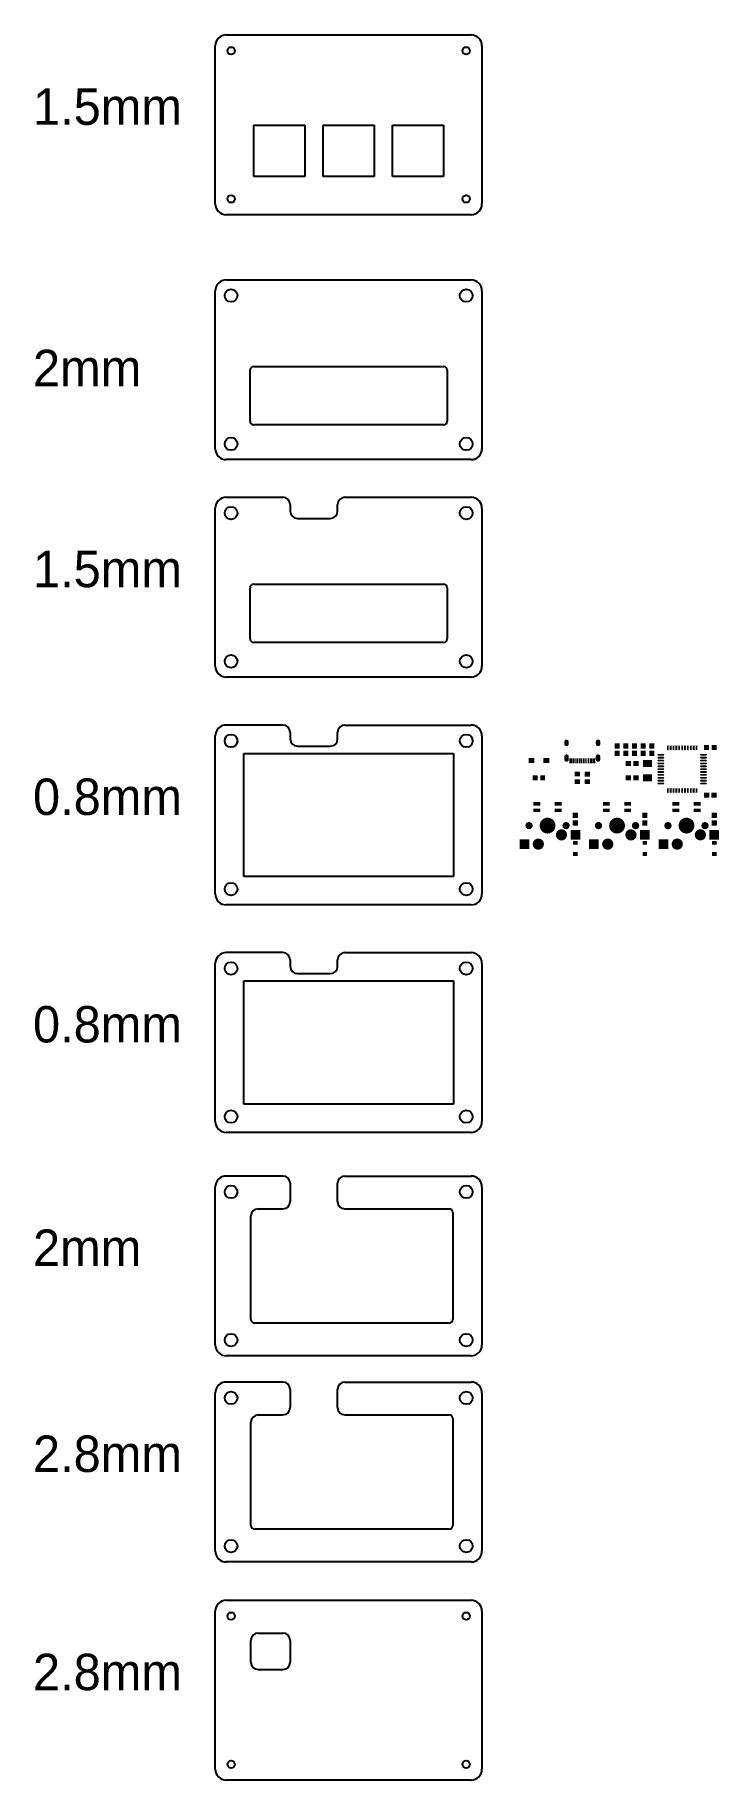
# Model space of a CAD drawing. Extents: x -59 to 129, y -252 to 227.
import ezdxf

# ---------------------------------------------------------------- set-up
doc = ezdxf.new("R2010")
doc.units = 0
doc.header["$MEASUREMENT"] = 0
for name, color, linetype, true_color in [('BottomLayer', 5, 'Continuous', 0x0000ff), ('BottomPasteMaskLayer', 7, 'Continuous', 0x800000), ('BottomSolderMaskLayer', 7, 'Continuous', 0xaa00ff), ('Document', 7, 'Continuous', 0xffffff), ('Multi-Layer', 7, 'Continuous', 0xc0c0c0), ('TopSolderMaskLayer', 7, 'Continuous', 0x800080)]:
    doc.layers.add(name, color=color, linetype=linetype, true_color=true_color)

msp = doc.modelspace()

# ---------------------------------------------------------------- texts
at = {"linetype": 'Continuous'}
for s, p in [('1.5mm', (-59.51, 202.05)), ('2mm', (-59.51, 130.34)), ('1.5mm', (-59.51, 75.19)), ('0.8mm', (-59.51, 12.7)), ('0.8mm', (-59.51, -49.72)), ('2mm', (-59.51, -111.03)), ('2.8mm', (-59.51, -167.56)), ('2.8mm', (-59.51, -227.42))]:
    msp.add_text(s, height=10, dxfattribs=at).set_placement(p)

# ---------------------------------------------------------------- hatches: boundary and pattern name
at = {"layer": 'BottomLayer'}
for points in [[(100.01, 30.94), (101.36, 30.94), (101.36, 32.35), (100.01, 32.35)], [(100.01, 30.29), (101.36, 30.29), (101.36, 28.88), (100.01, 28.88)], [(102.39, 30.94), (103.74, 30.94), (103.74, 32.35), (102.39, 32.35)], [(102.39, 30.29), (103.74, 30.29), (103.74, 28.88), (102.39, 28.88)], [(104.77, 30.94), (106.12, 30.94), (106.12, 32.35), (104.77, 32.35)], [(104.77, 30.29), (106.12, 30.29), (106.12, 28.88), (104.77, 28.88)], [(107.15, 30.94), (108.5, 30.94), (108.5, 32.35), (107.15, 32.35)], [(107.15, 30.29), (108.5, 30.29), (108.5, 28.88), (107.15, 28.88)], [(109.54, 30.94), (110.89, 30.94), (110.89, 32.35), (109.54, 32.35)], [(109.54, 30.29), (110.89, 30.29), (110.89, 28.88), (109.54, 28.88)], [(111.97, 28.98, -0.785398), (111.97, 29.42), (113.42, 29.42, -0.785398), (113.42, 28.98)], [(114.83, 31.84, -0.785398), (114.39, 31.84), (114.39, 30.39, -0.785398), (114.83, 30.39)], [(115.62, 31.84, -0.785398), (115.17, 31.84), (115.17, 30.39, -0.785398), (115.62, 30.39)], [(116.4, 31.84, -0.785398), (115.96, 31.84), (115.96, 30.39, -0.785398), (116.4, 30.39)], [(117.19, 31.84, -0.785398), (116.75, 31.84), (116.75, 30.39, -0.785398), (117.19, 30.39)], [(117.98, 31.84, -0.785398), (117.54, 31.84), (117.54, 30.39, -0.785398), (117.98, 30.39)], [(118.77, 31.84, -0.785398), (118.32, 31.84), (118.32, 30.39, -0.785398), (118.77, 30.39)], [(119.55, 31.84, -0.785398), (119.11, 31.84), (119.11, 30.39, -0.785398), (119.55, 30.39)], [(120.34, 31.84, -0.785398), (119.9, 31.84), (119.9, 30.39, -0.785398), (120.34, 30.39)], [(121.13, 31.84, -0.785398), (120.69, 31.84), (120.69, 30.39, -0.785398), (121.13, 30.39)], [(121.91, 31.84, -0.785398), (121.47, 31.84), (121.47, 30.39, -0.785398), (121.91, 30.39)], [(122.7, 31.84, -0.785398), (122.26, 31.84), (122.26, 30.39, -0.785398), (122.7, 30.39)], [(123.67, 28.98, -0.785398), (123.67, 29.42), (125.12, 29.42, -0.785398), (125.12, 28.98)], [(125.88, 31.9), (125.88, 30.53), (124.75, 30.53), (124.75, 31.9)], [(126.68, 31.9), (126.68, 30.53), (127.82, 30.53), (127.82, 31.9)], [(77.98, 28.32), (77.98, 26.96), (76.45, 26.96), (76.45, 28.32)], [(80.52, 28.32), (80.52, 26.96), (82.05, 26.96), (82.05, 28.32)], [(87.66, 26.89), (87.96, 26.89), (87.96, 28.19), (87.66, 28.19)], [(87.96, 26.89), (88.26, 26.89), (88.26, 28.19), (87.96, 28.19)], [(88.46, 26.89), (88.76, 26.89), (88.76, 28.19), (88.46, 28.19)], [(88.76, 26.89), (89.06, 26.89), (89.06, 28.19), (88.76, 28.19)], [(89.08, 23.28), (90.46, 23.28), (90.46, 24.41), (89.08, 24.41)], [(89.26, 26.89), (89.56, 26.89), (89.56, 28.19), (89.26, 28.19)], [(89.76, 26.89), (90.06, 26.89), (90.06, 28.19), (89.76, 28.19)], [(90.26, 26.89), (90.56, 26.89), (90.56, 28.19), (90.26, 28.19)], [(90.76, 26.89), (91.06, 26.89), (91.06, 28.19), (90.76, 28.19)], [(91.26, 26.89), (91.56, 26.89), (91.56, 28.19), (91.26, 28.19)], [(91.76, 26.89), (92.06, 26.89), (92.06, 28.19), (91.76, 28.19)], [(93.24, 23.27), (91.86, 23.27), (91.86, 24.4), (93.24, 24.4)], [(92.26, 26.89), (92.56, 26.89), (92.56, 28.19), (92.26, 28.19)], [(92.76, 26.89), (93.06, 26.89), (93.06, 28.19), (92.76, 28.19)], [(93.26, 26.89), (93.56, 26.89), (93.56, 28.19), (93.26, 28.19)], [(93.56, 26.89), (93.86, 26.89), (93.86, 28.19), (93.56, 28.19)], [(94.06, 26.89), (94.36, 26.89), (94.36, 28.19), (94.06, 28.19)], [(94.36, 26.89), (94.66, 26.89), (94.66, 28.19), (94.36, 28.19)], [(104.53, 27.5), (104.53, 26.15), (103.12, 26.15), (103.12, 27.5)], [(105.18, 27.5), (105.18, 26.15), (106.59, 26.15), (106.59, 27.5)], [(110.22, 25.87), (110.22, 27.77), (107.82, 27.77), (107.82, 25.87)], [(111.97, 28.19, -0.785398), (111.97, 28.63), (113.42, 28.63, -0.785398), (113.42, 28.19)], [(111.97, 27.4, -0.785398), (111.97, 27.84), (113.42, 27.84, -0.785398), (113.42, 27.4)], [(111.97, 26.62, -0.785398), (111.97, 27.06), (113.42, 27.06, -0.785398), (113.42, 26.62)], [(111.97, 25.83, -0.785398), (111.97, 26.27), (113.42, 26.27, -0.785398), (113.42, 25.83)], [(111.97, 25.04, -0.785398), (111.97, 25.48), (113.42, 25.48, -0.785398), (113.42, 25.04)], [(111.97, 24.25, -0.785398), (111.97, 24.69), (113.42, 24.69, -0.785398), (113.42, 24.25)], [(123.67, 28.19, -0.785398), (123.67, 28.63), (125.12, 28.63, -0.785398), (125.12, 28.19)], [(123.67, 27.4, -0.785398), (123.67, 27.84), (125.12, 27.84, -0.785398), (125.12, 27.4)], [(123.67, 26.62, -0.785398), (123.67, 27.06), (125.12, 27.06, -0.785398), (125.12, 26.62)], [(123.67, 25.83, -0.785398), (123.67, 26.27), (125.12, 26.27, -0.785398), (125.12, 25.83)], [(123.67, 25.04, -0.785398), (123.67, 25.48), (125.12, 25.48, -0.785398), (125.12, 25.04)], [(123.67, 24.25, -0.785398), (123.67, 24.69), (125.12, 24.69, -0.785398), (125.12, 24.25)], [(78.85, 22.19), (78.85, 23.57), (77.72, 23.57), (77.72, 22.19)], [(79.65, 22.19), (79.65, 23.57), (80.79, 23.57), (80.79, 22.19)], [(89.08, 22.48), (90.46, 22.48), (90.46, 21.35), (89.08, 21.35)], [(93.24, 22.47), (91.86, 22.47), (91.86, 21.33), (93.24, 21.33)], [(104.53, 23.6), (104.53, 22.25), (103.12, 22.25), (103.12, 23.6)], [(105.18, 23.6), (105.18, 22.25), (106.59, 22.25), (106.59, 23.6)], [(110.22, 21.97), (110.22, 23.87), (107.82, 23.87), (107.82, 21.97)], [(111.97, 23.47, -0.785398), (111.97, 23.91), (113.42, 23.91, -0.785398), (113.42, 23.47)], [(111.97, 22.68, -0.785398), (111.97, 23.12), (113.42, 23.12, -0.785398), (113.42, 22.68)], [(111.97, 21.89, -0.785398), (111.97, 22.33), (113.42, 22.33, -0.785398), (113.42, 21.89)], [(111.97, 21.1, -0.785398), (111.97, 21.54), (113.42, 21.54, -0.785398), (113.42, 21.1)], [(114.83, 20.14, -0.785398), (114.39, 20.14), (114.39, 18.68, -0.785398), (114.83, 18.68)], [(115.62, 20.14, -0.785398), (115.17, 20.14), (115.17, 18.68, -0.785398), (115.62, 18.68)], [(116.4, 20.14, -0.785398), (115.96, 20.14), (115.96, 18.68, -0.785398), (116.4, 18.68)], [(117.19, 20.14, -0.785398), (116.75, 20.14), (116.75, 18.68, -0.785398), (117.19, 18.68)], [(117.98, 20.14, -0.785398), (117.54, 20.14), (117.54, 18.68, -0.785398), (117.98, 18.68)], [(118.77, 20.14, -0.785398), (118.32, 20.14), (118.32, 18.68, -0.785398), (118.77, 18.68)], [(119.55, 20.14, -0.785398), (119.11, 20.14), (119.11, 18.68, -0.785398), (119.55, 18.68)], [(120.34, 20.14, -0.785398), (119.9, 20.14), (119.9, 18.68, -0.785398), (120.34, 18.68)], [(121.13, 20.14, -0.785398), (120.69, 20.14), (120.69, 18.68, -0.785398), (121.13, 18.68)], [(121.91, 20.14, -0.785398), (121.47, 20.14), (121.47, 18.68, -0.785398), (121.91, 18.68)], [(122.7, 20.14, -0.785398), (122.26, 20.14), (122.26, 18.68, -0.785398), (122.7, 18.68)], [(123.67, 23.47, -0.785398), (123.67, 23.91), (125.12, 23.91, -0.785398), (125.12, 23.47)], [(123.67, 22.68, -0.785398), (123.67, 23.12), (125.12, 23.12, -0.785398), (125.12, 22.68)], [(123.67, 21.89, -0.785398), (123.67, 22.33), (125.12, 22.33, -0.785398), (125.12, 21.89)], [(123.67, 21.1, -0.785398), (123.67, 21.54), (125.12, 21.54, -0.785398), (125.12, 21.1)], [(77.82, 16.2), (79.6, 16.2), (79.6, 15.31), (77.82, 15.31)], [(77.82, 14.42), (79.6, 14.42), (79.6, 13.53), (77.82, 13.53)], [(83.67, 16.2), (85.44, 16.2), (85.44, 15.31), (83.67, 15.31)], [(83.67, 14.42), (85.44, 14.42), (85.44, 13.53), (83.67, 13.53)], [(96.87, 16.2), (98.65, 16.2), (98.65, 15.31), (96.87, 15.31)], [(96.87, 14.42), (98.65, 14.42), (98.65, 13.53), (96.87, 13.53)], [(102.72, 16.2), (104.49, 16.2), (104.49, 15.31), (102.72, 15.31)], [(102.72, 14.42), (104.49, 14.42), (104.49, 13.53), (102.72, 13.53)], [(115.93, 16.2), (117.7, 16.2), (117.7, 15.31), (115.93, 15.31)], [(115.93, 14.42), (117.7, 14.42), (117.7, 13.53), (115.93, 13.53)], [(121.77, 16.2), (123.55, 16.2), (123.55, 15.31), (121.77, 15.31)], [(121.77, 14.42), (123.55, 14.42), (123.55, 13.53), (121.77, 13.53)], [(125.96, 17.44), (125.96, 18.79), (124.55, 18.79), (124.55, 17.44)], [(126.61, 17.44), (126.61, 18.79), (128.02, 18.79), (128.02, 17.44)], [(88.58, 11.89), (89.93, 11.89), (89.93, 13.3), (88.58, 13.3)], [(88.58, 11.24), (89.93, 11.24), (89.93, 9.83), (88.58, 9.83)], [(107.63, 11.89), (108.98, 11.89), (108.98, 13.3), (107.63, 13.3)], [(107.63, 11.24), (108.98, 11.24), (108.98, 9.83), (107.63, 9.83)], [(126.68, 11.89), (128.03, 11.89), (128.03, 13.3), (126.68, 13.3)], [(126.68, 11.24), (128.03, 11.24), (128.03, 9.83), (126.68, 9.83)], [(74.01, 5.97), (76.55, 5.97), (76.55, 3.43), (74.01, 3.43)], [(87.98, 8.51), (90.52, 8.51), (90.52, 5.97), (87.98, 5.97)], [(89.85, 4.58), (89.85, 5.58), (88.65, 5.58), (88.65, 4.58)], [(93.06, 5.97), (95.6, 5.97), (95.6, 3.43), (93.06, 3.43)], [(107.03, 8.51), (109.57, 8.51), (109.57, 5.97), (107.03, 5.97)], [(108.9, 4.58), (108.9, 5.58), (107.7, 5.58), (107.7, 4.58)], [(112.12, 5.97), (114.66, 5.97), (114.66, 3.43), (112.12, 3.43)], [(126.09, 8.51), (128.63, 8.51), (128.63, 5.97), (126.09, 5.97)], [(127.96, 4.58), (127.96, 5.58), (126.76, 5.58), (126.76, 4.58)], [(89.85, 1.48), (89.85, 2.48), (88.65, 2.48), (88.65, 1.48)], [(108.9, 1.48), (108.9, 2.48), (107.7, 2.48), (107.7, 1.48)], [(127.96, 1.48), (127.96, 2.48), (126.76, 2.48), (126.76, 1.48)]]:
    msp.add_hatch(color=256, dxfattribs=at).paths.add_polyline_path(points)
at = {"layer": 'BottomPasteMaskLayer'}
for points in [[(87.44, 32.4), (87.44, 32.4), (87.44, 32.79), (87.44, 32.83), (87.43, 32.87), (87.43, 32.9), (87.42, 32.94), (87.41, 32.97), (87.4, 33), (87.39, 33.04), (87.37, 33.07), (87.35, 33.1), (87.33, 33.13), (87.31, 33.16), (87.29, 33.19), (87.27, 33.21), (87.24, 33.24), (87.21, 33.26), (87.18, 33.28), (87.15, 33.3), (87.12, 33.32), (87.09, 33.33), (87.06, 33.35), (87.02, 33.36), (86.99, 33.37), (86.95, 33.38), (86.92, 33.38), (86.88, 33.38), (86.85, 33.39), (86.8, 33.39), (86.76, 33.38), (86.73, 33.38), (86.7, 33.38), (86.66, 33.37), (86.63, 33.36), (86.59, 33.35), (86.56, 33.33), (86.53, 33.32), (86.5, 33.3), (86.47, 33.28), (86.44, 33.26), (86.42, 33.24), (86.39, 33.21), (86.37, 33.18), (86.35, 33.16), (86.33, 33.13), (86.31, 33.1), (86.3, 33.07), (86.28, 33.03), (86.27, 33), (86.26, 32.97), (86.25, 32.93), (86.25, 32.9), (86.24, 32.86), (86.24, 32.83), (86.24, 32.54), (86.24, 32.18), (86.24, 32.14), (86.25, 32.11), (86.25, 32.07), (86.26, 32.04), (86.27, 32), (86.28, 31.97), (86.29, 31.94), (86.31, 31.91), (86.33, 31.87), (86.35, 31.84), (86.37, 31.82), (86.39, 31.79), (86.41, 31.76), (86.44, 31.74), (86.47, 31.72), (86.5, 31.69), (86.53, 31.68), (86.56, 31.66), (86.59, 31.64), (86.62, 31.63), (86.65, 31.62), (86.69, 31.61), (86.72, 31.6), (86.76, 31.59), (86.79, 31.59), (86.83, 31.59), (86.87, 31.59), (86.9, 31.59), (86.93, 31.59), (86.97, 31.6), (87, 31.61), (87.04, 31.62), (87.07, 31.63), (87.1, 31.64), (87.13, 31.66), (87.16, 31.67), (87.19, 31.69), (87.22, 31.71), (87.25, 31.74), (87.27, 31.76), (87.3, 31.78), (87.32, 31.81), (87.34, 31.84), (87.36, 31.87), (87.37, 31.9), (87.39, 31.93), (87.4, 31.96), (87.41, 31.99), (87.42, 32.03), (87.43, 32.06), (87.44, 32.1), (87.44, 32.13), (87.44, 32.17), (87.44, 32.28)], [(87.44, 28.71), (87.44, 28.75), (87.43, 28.78), (87.43, 28.82), (87.42, 28.85), (87.41, 28.89), (87.4, 28.92), (87.39, 28.96), (87.37, 28.99), (87.35, 29.02), (87.33, 29.05), (87.31, 29.08), (87.29, 29.11), (87.26, 29.13), (87.24, 29.16), (87.21, 29.18), (87.18, 29.2), (87.15, 29.22), (87.12, 29.24), (87.09, 29.25), (87.05, 29.27), (87.02, 29.28), (86.99, 29.29), (86.95, 29.3), (86.92, 29.3), (86.88, 29.31), (86.84, 29.31), (86.82, 29.31), (86.78, 29.31), (86.75, 29.3), (86.71, 29.3), (86.68, 29.29), (86.65, 29.28), (86.61, 29.27), (86.58, 29.26), (86.55, 29.24), (86.52, 29.22), (86.49, 29.2), (86.46, 29.18), (86.43, 29.16), (86.41, 29.14), (86.39, 29.11), (86.36, 29.09), (86.34, 29.06), (86.32, 29.03), (86.31, 29), (86.29, 28.97), (86.28, 28.93), (86.27, 28.9), (86.26, 28.87), (86.25, 28.83), (86.24, 28.8), (86.24, 28.76), (86.24, 28.73), (86.24, 27.9), (86.24, 27.86), (86.25, 27.82), (86.25, 27.79), (86.26, 27.76), (86.27, 27.72), (86.28, 27.69), (86.29, 27.65), (86.31, 27.62), (86.33, 27.59), (86.34, 27.56), (86.37, 27.53), (86.39, 27.51), (86.41, 27.48), (86.44, 27.46), (86.47, 27.43), (86.49, 27.41), (86.52, 27.39), (86.55, 27.38), (86.59, 27.36), (86.62, 27.35), (86.65, 27.34), (86.69, 27.33), (86.72, 27.32), (86.76, 27.31), (86.79, 27.31), (86.83, 27.31), (86.86, 27.31), (86.9, 27.31), (86.93, 27.31), (86.97, 27.32), (87, 27.33), (87.03, 27.34), (87.07, 27.35), (87.1, 27.36), (87.13, 27.38), (87.16, 27.39), (87.19, 27.41), (87.22, 27.43), (87.25, 27.45), (87.27, 27.48), (87.29, 27.5), (87.32, 27.53), (87.34, 27.56), (87.36, 27.59), (87.37, 27.62), (87.39, 27.65), (87.4, 27.68), (87.41, 27.71), (87.42, 27.75), (87.43, 27.78), (87.44, 27.82), (87.44, 27.85), (87.44, 27.89), (87.44, 28.71)], [(96.08, 32.4), (96.08, 32.4), (96.08, 32.79), (96.08, 32.83), (96.07, 32.87), (96.07, 32.9), (96.06, 32.94), (96.05, 32.97), (96.04, 33), (96.03, 33.04), (96.01, 33.07), (95.99, 33.1), (95.97, 33.13), (95.95, 33.16), (95.93, 33.19), (95.91, 33.21), (95.88, 33.24), (95.85, 33.26), (95.82, 33.28), (95.79, 33.3), (95.76, 33.32), (95.73, 33.33), (95.7, 33.35), (95.66, 33.36), (95.63, 33.37), (95.59, 33.38), (95.56, 33.38), (95.52, 33.38), (95.49, 33.39), (95.44, 33.39), (95.4, 33.38), (95.37, 33.38), (95.34, 33.38), (95.3, 33.37), (95.27, 33.36), (95.23, 33.35), (95.2, 33.33), (95.17, 33.32), (95.14, 33.3), (95.11, 33.28), (95.09, 33.26), (95.06, 33.24), (95.03, 33.21), (95.01, 33.18), (94.99, 33.16), (94.97, 33.13), (94.95, 33.1), (94.94, 33.07), (94.92, 33.03), (94.91, 33), (94.9, 32.97), (94.89, 32.93), (94.89, 32.9), (94.88, 32.86), (94.88, 32.83), (94.88, 32.54), (94.88, 32.18), (94.88, 32.14), (94.89, 32.11), (94.89, 32.07), (94.9, 32.04), (94.91, 32), (94.92, 31.97), (94.93, 31.94), (94.95, 31.91), (94.97, 31.87), (94.99, 31.84), (95.01, 31.82), (95.03, 31.79), (95.05, 31.76), (95.08, 31.74), (95.11, 31.72), (95.14, 31.69), (95.17, 31.68), (95.2, 31.66), (95.23, 31.64), (95.26, 31.63), (95.3, 31.62), (95.33, 31.61), (95.36, 31.6), (95.4, 31.59), (95.43, 31.59), (95.47, 31.59), (95.51, 31.59), (95.54, 31.59), (95.57, 31.59), (95.61, 31.6), (95.64, 31.61), (95.68, 31.62), (95.71, 31.63), (95.74, 31.64), (95.77, 31.66), (95.8, 31.67), (95.83, 31.69), (95.86, 31.71), (95.89, 31.74), (95.91, 31.76), (95.94, 31.78), (95.96, 31.81), (95.98, 31.84), (96, 31.87), (96.01, 31.9), (96.03, 31.93), (96.04, 31.96), (96.05, 31.99), (96.06, 32.03), (96.07, 32.06), (96.08, 32.1), (96.08, 32.13), (96.08, 32.17), (96.08, 32.28)], [(95.46, 29.31), (95.42, 29.31), (95.39, 29.3), (95.35, 29.3), (95.32, 29.29), (95.29, 29.28), (95.25, 29.27), (95.22, 29.26), (95.19, 29.24), (95.16, 29.22), (95.13, 29.2), (95.1, 29.18), (95.07, 29.16), (95.05, 29.14), (95.03, 29.11), (95, 29.09), (94.98, 29.06), (94.96, 29.03), (94.95, 29), (94.93, 28.97), (94.92, 28.93), (94.91, 28.9), (94.9, 28.87), (94.89, 28.83), (94.88, 28.8), (94.88, 28.76), (94.88, 28.73), (94.88, 27.9), (94.88, 27.86), (94.89, 27.82), (94.89, 27.79), (94.9, 27.76), (94.91, 27.72), (94.92, 27.69), (94.93, 27.65), (94.95, 27.62), (94.97, 27.59), (94.98, 27.56), (95.01, 27.53), (95.03, 27.51), (95.05, 27.48), (95.08, 27.46), (95.11, 27.43), (95.13, 27.41), (95.16, 27.39), (95.19, 27.38), (95.23, 27.36), (95.26, 27.35), (95.29, 27.34), (95.33, 27.33), (95.36, 27.32), (95.4, 27.31), (95.43, 27.31), (95.47, 27.31), (95.5, 27.31), (95.54, 27.31), (95.57, 27.31), (95.61, 27.32), (95.64, 27.33), (95.67, 27.34), (95.71, 27.35), (95.74, 27.36), (95.77, 27.38), (95.8, 27.39), (95.83, 27.41), (95.86, 27.43), (95.89, 27.45), (95.91, 27.48), (95.93, 27.5), (95.96, 27.53), (95.98, 27.56), (96, 27.59), (96.01, 27.62), (96.03, 27.65), (96.04, 27.68), (96.05, 27.71), (96.06, 27.75), (96.07, 27.78), (96.08, 27.82), (96.08, 27.85), (96.08, 27.89), (96.08, 28.71), (96.08, 28.75), (96.07, 28.78), (96.07, 28.82), (96.06, 28.85), (96.05, 28.89), (96.04, 28.92), (96.03, 28.96), (96.01, 28.99), (95.99, 29.02), (95.97, 29.05), (95.95, 29.08), (95.93, 29.11), (95.9, 29.13), (95.88, 29.16), (95.85, 29.18), (95.82, 29.2), (95.79, 29.22), (95.76, 29.24), (95.73, 29.25), (95.69, 29.27), (95.66, 29.28), (95.63, 29.29), (95.59, 29.3), (95.56, 29.3), (95.52, 29.31), (95.48, 29.31), (95.46, 29.31)], [(100.06, 31.09), (100.48, 31.09), (100.48, 31.54), (100.93, 31.54), (100.93, 31.1), (101.34, 31.09), (101.39, 31.14), (101.39, 32.29), (101.34, 32.34), (100.06, 32.34), (100.01, 32.29), (100.01, 31.14)], [(100.06, 28.94), (101.34, 28.94), (101.39, 28.99), (101.39, 30.14), (101.34, 30.19), (100.93, 30.2), (100.93, 29.75), (100.48, 29.75), (100.48, 30.19), (100.06, 30.19), (100.01, 30.14), (100.01, 28.99)], [(102.45, 31.09), (102.87, 31.09), (102.87, 31.54), (103.32, 31.54), (103.32, 31.1), (103.73, 31.09), (103.78, 31.14), (103.78, 32.29), (103.73, 32.34), (102.45, 32.34), (102.4, 32.29), (102.4, 31.14)], [(102.45, 28.94), (103.73, 28.94), (103.78, 28.99), (103.78, 30.14), (103.73, 30.19), (103.32, 30.2), (103.32, 29.75), (102.87, 29.75), (102.87, 30.19), (102.45, 30.19), (102.4, 30.14), (102.4, 28.99)], [(104.83, 31.09), (105.25, 31.09), (105.25, 31.54), (105.7, 31.54), (105.7, 31.1), (106.11, 31.09), (106.16, 31.14), (106.16, 32.29), (106.11, 32.34), (104.83, 32.34), (104.78, 32.29), (104.78, 31.14)], [(104.83, 28.94), (106.11, 28.94), (106.16, 28.99), (106.16, 30.14), (106.11, 30.19), (105.7, 30.2), (105.7, 29.75), (105.25, 29.75), (105.25, 30.19), (104.83, 30.19), (104.78, 30.14), (104.78, 28.99)], [(107.21, 31.09), (107.63, 31.09), (107.63, 31.54), (108.08, 31.54), (108.08, 31.1), (108.49, 31.09), (108.54, 31.14), (108.54, 32.29), (108.49, 32.34), (107.21, 32.34), (107.16, 32.29), (107.16, 31.14)], [(107.21, 28.94), (108.49, 28.94), (108.54, 28.99), (108.54, 30.14), (108.49, 30.19), (108.08, 30.2), (108.08, 29.75), (107.63, 29.75), (107.63, 30.19), (107.21, 30.19), (107.16, 30.14), (107.16, 28.99)], [(109.59, 31.09), (110.01, 31.09), (110.01, 31.54), (110.46, 31.54), (110.46, 31.1), (110.87, 31.09), (110.92, 31.14), (110.92, 32.29), (110.87, 32.34), (109.59, 32.34), (109.54, 32.29), (109.54, 31.14)], [(109.59, 28.94), (110.87, 28.94), (110.92, 28.99), (110.92, 30.14), (110.87, 30.19), (110.46, 30.2), (110.46, 29.75), (110.01, 29.75), (110.01, 30.19), (109.59, 30.19), (109.54, 30.14), (109.54, 28.99)], [(111.97, 28.98, -0.785398), (111.97, 29.42), (113.42, 29.42, -0.785398), (113.42, 28.98)], [(114.83, 31.84, -0.785398), (114.39, 31.84), (114.39, 30.39, -0.785398), (114.83, 30.39)], [(115.62, 31.84, -0.785398), (115.17, 31.84), (115.17, 30.39, -0.785398), (115.62, 30.39)], [(116.4, 31.84, -0.785398), (115.96, 31.84), (115.96, 30.39, -0.785398), (116.4, 30.39)], [(117.19, 31.84, -0.785398), (116.75, 31.84), (116.75, 30.39, -0.785398), (117.19, 30.39)], [(117.98, 31.84, -0.785398), (117.54, 31.84), (117.54, 30.39, -0.785398), (117.98, 30.39)], [(118.77, 31.84, -0.785398), (118.32, 31.84), (118.32, 30.39, -0.785398), (118.77, 30.39)], [(119.55, 31.84, -0.785398), (119.11, 31.84), (119.11, 30.39, -0.785398), (119.55, 30.39)], [(120.34, 31.84, -0.785398), (119.9, 31.84), (119.9, 30.39, -0.785398), (120.34, 30.39)], [(121.13, 31.84, -0.785398), (120.69, 31.84), (120.69, 30.39, -0.785398), (121.13, 30.39)], [(121.91, 31.84, -0.785398), (121.47, 31.84), (121.47, 30.39, -0.785398), (121.91, 30.39)], [(122.7, 31.84, -0.785398), (122.26, 31.84), (122.26, 30.39, -0.785398), (122.7, 30.39)], [(123.67, 28.98, -0.785398), (123.67, 29.42), (125.12, 29.42, -0.785398), (125.12, 28.98)], [(124.58, 31.85), (124.58, 30.57), (124.63, 30.52), (125.78, 30.52), (125.83, 30.57), (125.84, 30.98), (125.39, 30.98), (125.39, 31.43), (125.83, 31.43), (125.83, 31.85), (125.78, 31.9), (124.63, 31.9)], [(126.73, 31.85), (126.73, 31.43), (127.18, 31.43), (127.18, 30.98), (126.74, 30.98), (126.73, 30.57), (126.78, 30.52), (127.93, 30.52), (127.98, 30.57), (127.98, 31.85), (127.93, 31.9), (126.78, 31.9)], [(77.98, 28.32), (77.98, 26.96), (76.45, 26.96), (76.45, 28.32)], [(80.52, 28.32), (80.52, 26.96), (82.05, 26.96), (82.05, 28.32)], [(87.71, 26.89), (88.21, 26.89), (88.21, 28.19), (87.71, 28.19), (87.71, 28.17)], [(88.51, 26.89), (89.01, 26.89), (89.01, 28.19), (88.51, 28.19), (88.51, 28.17)], [(89.13, 23.33), (89.55, 23.33), (89.55, 23.78), (90, 23.78), (90, 23.34), (90.41, 23.33), (90.46, 23.38), (90.46, 24.53), (90.41, 24.58), (89.13, 24.58), (89.08, 24.53), (89.08, 23.38)], [(89.26, 26.89), (89.56, 26.89), (89.56, 28.19), (89.26, 28.19)], [(89.76, 26.89), (90.06, 26.89), (90.06, 28.19), (89.76, 28.19)], [(90.26, 26.89), (90.56, 26.89), (90.56, 28.19), (90.26, 28.19)], [(90.76, 26.89), (91.06, 26.89), (91.06, 28.19), (90.76, 28.19)], [(91.26, 26.89), (91.56, 26.89), (91.56, 28.19), (91.26, 28.19)], [(91.76, 26.89), (92.06, 26.89), (92.06, 28.19), (91.76, 28.19)], [(93.19, 24.57), (91.91, 24.57), (91.86, 24.52), (91.86, 23.37), (91.91, 23.32), (92.32, 23.31), (92.32, 23.76), (92.77, 23.76), (92.77, 23.32), (93.19, 23.32), (93.24, 23.37), (93.24, 24.52)], [(92.26, 26.89), (92.56, 26.89), (92.56, 28.19), (92.26, 28.19)], [(92.76, 26.89), (93.06, 26.89), (93.06, 28.19), (92.76, 28.19)], [(93.31, 26.89), (93.81, 26.89), (93.81, 28.19), (93.31, 28.19), (93.31, 28.17)], [(94.11, 26.89), (94.61, 26.89), (94.61, 28.19), (94.11, 28.19), (94.11, 28.17)], [(103.18, 27.44), (103.18, 26.16), (103.23, 26.11), (104.38, 26.11), (104.43, 26.16), (104.43, 26.57), (103.98, 26.57), (103.98, 27.02), (104.42, 27.02), (104.43, 27.44), (104.38, 27.49), (103.23, 27.49)], [(105.33, 27.44), (105.33, 27.02), (105.77, 27.02), (105.77, 26.57), (105.33, 26.57), (105.33, 26.16), (105.38, 26.11), (106.53, 26.11), (106.58, 26.16), (106.58, 27.44), (106.53, 27.49), (105.38, 27.49)], [(110.22, 25.87), (110.22, 27.77), (107.82, 27.77), (107.82, 25.87)], [(111.97, 28.19, -0.785398), (111.97, 28.63), (113.42, 28.63, -0.785398), (113.42, 28.19)], [(111.97, 27.4, -0.785398), (111.97, 27.84), (113.42, 27.84, -0.785398), (113.42, 27.4)], [(111.97, 26.62, -0.785398), (111.97, 27.06), (113.42, 27.06, -0.785398), (113.42, 26.62)], [(111.97, 25.83, -0.785398), (111.97, 26.27), (113.42, 26.27, -0.785398), (113.42, 25.83)], [(111.97, 25.04, -0.785398), (111.97, 25.48), (113.42, 25.48, -0.785398), (113.42, 25.04)], [(111.97, 24.25, -0.785398), (111.97, 24.69), (113.42, 24.69, -0.785398), (113.42, 24.25)], [(123.67, 28.19, -0.785398), (123.67, 28.63), (125.12, 28.63, -0.785398), (125.12, 28.19)], [(123.67, 27.4, -0.785398), (123.67, 27.84), (125.12, 27.84, -0.785398), (125.12, 27.4)], [(123.67, 26.62, -0.785398), (123.67, 27.06), (125.12, 27.06, -0.785398), (125.12, 26.62)], [(123.67, 25.83, -0.785398), (123.67, 26.27), (125.12, 26.27, -0.785398), (125.12, 25.83)], [(123.67, 25.04, -0.785398), (123.67, 25.48), (125.12, 25.48, -0.785398), (125.12, 25.04)], [(123.67, 24.25, -0.785398), (123.67, 24.69), (125.12, 24.69, -0.785398), (125.12, 24.25)], [(78.8, 22.24), (78.8, 22.66), (78.36, 22.66), (78.36, 23.11), (78.8, 23.11), (78.8, 23.52), (78.75, 23.57), (77.6, 23.57), (77.55, 23.52), (77.55, 22.24), (77.6, 22.19), (78.75, 22.19)], [(80.95, 22.24), (80.95, 23.52), (80.9, 23.57), (79.75, 23.57), (79.7, 23.52), (79.7, 23.11), (80.15, 23.11), (80.15, 22.66), (79.71, 22.66), (79.7, 22.24), (79.75, 22.19), (80.9, 22.19)], [(89.13, 21.18), (90.41, 21.18), (90.46, 21.23), (90.46, 22.38), (90.41, 22.43), (90, 22.44), (90, 21.99), (89.55, 21.99), (89.55, 22.43), (89.13, 22.43), (89.08, 22.38), (89.08, 21.23)], [(93.19, 22.42), (92.77, 22.42), (92.77, 21.97), (92.32, 21.97), (92.32, 22.41), (91.91, 22.42), (91.86, 22.37), (91.86, 21.22), (91.91, 21.17), (93.19, 21.17), (93.24, 21.22), (93.24, 22.37)], [(103.18, 23.54), (103.18, 22.26), (103.23, 22.21), (104.38, 22.21), (104.43, 22.26), (104.43, 22.67), (103.98, 22.67), (103.98, 23.12), (104.42, 23.12), (104.43, 23.54), (104.38, 23.59), (103.23, 23.59)], [(105.33, 23.54), (105.33, 23.12), (105.77, 23.12), (105.77, 22.67), (105.33, 22.67), (105.33, 22.26), (105.38, 22.21), (106.53, 22.21), (106.58, 22.26), (106.58, 23.54), (106.53, 23.59), (105.38, 23.59)], [(110.22, 21.97), (110.22, 23.87), (107.82, 23.87), (107.82, 21.97)], [(111.97, 23.47, -0.785398), (111.97, 23.91), (113.42, 23.91, -0.785398), (113.42, 23.47)], [(111.97, 22.68, -0.785398), (111.97, 23.12), (113.42, 23.12, -0.785398), (113.42, 22.68)], [(111.97, 21.89, -0.785398), (111.97, 22.33), (113.42, 22.33, -0.785398), (113.42, 21.89)], [(111.97, 21.1, -0.785398), (111.97, 21.54), (113.42, 21.54, -0.785398), (113.42, 21.1)], [(114.83, 20.14, -0.785398), (114.39, 20.14), (114.39, 18.68, -0.785398), (114.83, 18.68)], [(115.62, 20.14, -0.785398), (115.17, 20.14), (115.17, 18.68, -0.785398), (115.62, 18.68)], [(116.4, 20.14, -0.785398), (115.96, 20.14), (115.96, 18.68, -0.785398), (116.4, 18.68)], [(117.19, 20.14, -0.785398), (116.75, 20.14), (116.75, 18.68, -0.785398), (117.19, 18.68)], [(117.98, 20.14, -0.785398), (117.54, 20.14), (117.54, 18.68, -0.785398), (117.98, 18.68)], [(118.77, 20.14, -0.785398), (118.32, 20.14), (118.32, 18.68, -0.785398), (118.77, 18.68)], [(119.55, 20.14, -0.785398), (119.11, 20.14), (119.11, 18.68, -0.785398), (119.55, 18.68)], [(120.34, 20.14, -0.785398), (119.9, 20.14), (119.9, 18.68, -0.785398), (120.34, 18.68)], [(121.13, 20.14, -0.785398), (120.69, 20.14), (120.69, 18.68, -0.785398), (121.13, 18.68)], [(121.91, 20.14, -0.785398), (121.47, 20.14), (121.47, 18.68, -0.785398), (121.91, 18.68)], [(122.7, 20.14, -0.785398), (122.26, 20.14), (122.26, 18.68, -0.785398), (122.7, 18.68)], [(123.67, 23.47, -0.785398), (123.67, 23.91), (125.12, 23.91, -0.785398), (125.12, 23.47)], [(123.67, 22.68, -0.785398), (123.67, 23.12), (125.12, 23.12, -0.785398), (125.12, 22.68)], [(123.67, 21.89, -0.785398), (123.67, 22.33), (125.12, 22.33, -0.785398), (125.12, 21.89)], [(123.67, 21.1, -0.785398), (123.67, 21.54), (125.12, 21.54, -0.785398), (125.12, 21.1)], [(77.82, 16.2), (79.6, 16.2), (79.6, 15.31), (77.82, 15.31)], [(77.82, 14.42), (79.6, 14.42), (79.6, 13.53), (77.82, 13.53)], [(83.67, 16.2), (85.44, 16.2), (85.44, 15.31), (83.67, 15.31)], [(83.67, 14.42), (85.44, 14.42), (85.44, 13.53), (83.67, 13.53)], [(96.87, 16.2), (98.65, 16.2), (98.65, 15.31), (96.87, 15.31)], [(96.87, 14.42), (98.65, 14.42), (98.65, 13.53), (96.87, 13.53)], [(102.72, 16.2), (104.49, 16.2), (104.49, 15.31), (102.72, 15.31)], [(102.72, 14.42), (104.49, 14.42), (104.49, 13.53), (102.72, 13.53)], [(115.93, 16.2), (117.7, 16.2), (117.7, 15.31), (115.93, 15.31)], [(115.93, 14.42), (117.7, 14.42), (117.7, 13.53), (115.93, 13.53)], [(121.77, 16.2), (123.55, 16.2), (123.55, 15.31), (121.77, 15.31)], [(121.77, 14.42), (123.55, 14.42), (123.55, 13.53), (121.77, 13.53)], [(125.81, 17.5), (125.81, 17.92), (125.36, 17.92), (125.36, 18.37), (125.8, 18.37), (125.81, 18.78), (125.76, 18.83), (124.61, 18.83), (124.56, 18.78), (124.56, 17.5), (124.61, 17.45), (125.76, 17.45)], [(127.96, 17.5), (127.96, 18.78), (127.91, 18.83), (126.76, 18.83), (126.71, 18.78), (126.7, 18.37), (127.15, 18.37), (127.15, 17.92), (126.71, 17.92), (126.71, 17.5), (126.76, 17.45), (127.91, 17.45)], [(88.63, 12.04), (89.05, 12.04), (89.05, 12.49), (89.5, 12.49), (89.5, 12.05), (89.91, 12.04), (89.96, 12.09), (89.96, 13.24), (89.91, 13.29), (88.63, 13.29), (88.58, 13.24), (88.58, 12.09)], [(88.63, 9.89), (89.91, 9.89), (89.96, 9.94), (89.96, 11.09), (89.91, 11.14), (89.5, 11.15), (89.5, 10.7), (89.05, 10.7), (89.05, 11.14), (88.63, 11.14), (88.58, 11.09), (88.58, 9.94)], [(107.68, 12.04), (108.1, 12.04), (108.1, 12.49), (108.55, 12.49), (108.55, 12.05), (108.96, 12.04), (109.01, 12.09), (109.01, 13.24), (108.96, 13.29), (107.68, 13.29), (107.63, 13.24), (107.63, 12.09)], [(107.68, 9.89), (108.96, 9.89), (109.01, 9.94), (109.01, 11.09), (108.96, 11.14), (108.55, 11.15), (108.55, 10.7), (108.1, 10.7), (108.1, 11.14), (107.68, 11.14), (107.63, 11.09), (107.63, 9.94)], [(126.74, 12.04), (127.16, 12.04), (127.16, 12.49), (127.61, 12.49), (127.61, 12.05), (128.02, 12.04), (128.07, 12.09), (128.07, 13.24), (128.02, 13.29), (126.74, 13.29), (126.69, 13.24), (126.69, 12.09)], [(126.74, 9.89), (128.02, 9.89), (128.07, 9.94), (128.07, 11.09), (128.02, 11.14), (127.61, 11.15), (127.61, 10.7), (127.16, 10.7), (127.16, 11.14), (126.74, 11.14), (126.69, 11.09), (126.69, 9.94)], [(74.01, 5.97), (76.55, 5.97), (76.55, 3.43), (74.01, 3.43)], [(87.98, 8.51), (90.52, 8.51), (90.52, 5.97), (87.98, 5.97)], [(89.85, 4.58), (89.85, 5.58), (88.65, 5.58), (88.65, 4.58)], [(93.06, 5.97), (95.6, 5.97), (95.6, 3.43), (93.06, 3.43)], [(107.03, 8.51), (109.57, 8.51), (109.57, 5.97), (107.03, 5.97)], [(108.9, 4.58), (108.9, 5.58), (107.7, 5.58), (107.7, 4.58)], [(112.12, 5.97), (114.66, 5.97), (114.66, 3.43), (112.12, 3.43)], [(126.09, 8.51), (128.63, 8.51), (128.63, 5.97), (126.09, 5.97)], [(127.96, 4.58), (127.96, 5.58), (126.76, 5.58), (126.76, 4.58)], [(89.85, 1.48), (89.85, 2.48), (88.65, 2.48), (88.65, 1.48)], [(108.9, 1.48), (108.9, 2.48), (107.7, 2.48), (107.7, 1.48)], [(127.96, 1.48), (127.96, 2.48), (126.76, 2.48), (126.76, 1.48)]]:
    msp.add_hatch(color=256, dxfattribs=at).paths.add_polyline_path(points)
at = {"layer": 'BottomSolderMaskLayer'}
for points in [[(87.46, 32.2, -0.785398), (86.21, 32.2), (86.21, 32.82, -0.785398), (87.46, 32.82)], [(87.46, 27.9, -0.785398), (86.21, 27.9), (86.21, 28.72, -0.785398), (87.46, 28.72)], [(96.11, 32.2, -0.785398), (94.86, 32.2), (94.86, 32.82, -0.785398), (96.11, 32.82)], [(96.11, 27.9, -0.785398), (94.86, 27.9), (94.86, 28.72, -0.785398), (96.11, 28.72)], [(99.99, 30.92), (101.38, 30.92), (101.38, 32.38), (99.99, 32.38)], [(99.99, 30.32), (101.38, 30.32), (101.38, 28.86), (99.99, 28.86)], [(102.37, 30.92), (103.77, 30.92), (103.77, 32.38), (102.37, 32.38)], [(102.37, 30.32), (103.77, 30.32), (103.77, 28.86), (102.37, 28.86)], [(104.75, 30.92), (106.15, 30.92), (106.15, 32.38), (104.75, 32.38)], [(104.75, 30.32), (106.15, 30.32), (106.15, 28.86), (104.75, 28.86)], [(107.13, 30.92), (108.53, 30.92), (108.53, 32.38), (107.13, 32.38)], [(107.13, 30.32), (108.53, 30.32), (108.53, 28.86), (107.13, 28.86)], [(109.51, 30.92), (110.91, 30.92), (110.91, 32.38), (109.51, 32.38)], [(109.51, 30.32), (110.91, 30.32), (110.91, 28.86), (109.51, 28.86)], [(111.95, 28.95, -0.785398), (111.95, 29.44), (113.44, 29.44, -0.785398), (113.44, 28.95)], [(114.85, 31.86, -0.785398), (114.36, 31.86), (114.36, 30.37, -0.785398), (114.85, 30.37)], [(115.64, 31.86, -0.785398), (115.15, 31.86), (115.15, 30.37, -0.785398), (115.64, 30.37)], [(116.43, 31.86, -0.785398), (115.94, 31.86), (115.94, 30.37, -0.785398), (116.43, 30.37)], [(117.22, 31.86, -0.785398), (116.72, 31.86), (116.72, 30.37, -0.785398), (117.22, 30.37)], [(118, 31.86, -0.785398), (117.51, 31.86), (117.51, 30.37, -0.785398), (118, 30.37)], [(118.79, 31.86, -0.785398), (118.3, 31.86), (118.3, 30.37, -0.785398), (118.79, 30.37)], [(119.58, 31.86, -0.785398), (119.09, 31.86), (119.09, 30.37, -0.785398), (119.58, 30.37)], [(120.37, 31.86, -0.785398), (119.87, 31.86), (119.87, 30.37, -0.785398), (120.37, 30.37)], [(121.15, 31.86, -0.785398), (120.66, 31.86), (120.66, 30.37, -0.785398), (121.15, 30.37)], [(121.94, 31.86, -0.785398), (121.45, 31.86), (121.45, 30.37, -0.785398), (121.94, 30.37)], [(122.73, 31.86, -0.785398), (122.24, 31.86), (122.24, 30.37, -0.785398), (122.73, 30.37)], [(123.65, 28.95, -0.785398), (123.65, 29.44), (125.14, 29.44, -0.785398), (125.14, 28.95)], [(125.91, 31.93), (125.91, 30.5), (124.73, 30.5), (124.73, 31.93)], [(126.66, 31.93), (126.66, 30.5), (127.84, 30.5), (127.84, 31.93)], [(78.01, 28.35), (78.01, 26.94), (76.43, 26.94), (76.43, 28.35)], [(80.5, 28.35), (80.5, 26.94), (82.08, 26.94), (82.08, 28.35)], [(87.63, 26.86), (87.99, 26.86), (87.99, 28.22), (87.63, 28.22)], [(87.93, 26.86), (88.29, 26.86), (88.29, 28.22), (87.93, 28.22)], [(88.43, 26.86), (88.79, 26.86), (88.79, 28.22), (88.43, 28.22)], [(88.73, 26.86), (89.09, 26.86), (89.09, 28.22), (88.73, 28.22)], [(89.05, 23.26), (90.49, 23.26), (90.49, 24.43), (89.05, 24.43)], [(89.23, 26.86), (89.59, 26.86), (89.59, 28.22), (89.23, 28.22)], [(89.73, 26.86), (90.09, 26.86), (90.09, 28.22), (89.73, 28.22)], [(90.23, 26.86), (90.59, 26.86), (90.59, 28.22), (90.23, 28.22)], [(90.73, 26.86), (91.09, 26.86), (91.09, 28.22), (90.73, 28.22)], [(91.23, 26.86), (91.59, 26.86), (91.59, 28.22), (91.23, 28.22)], [(91.73, 26.86), (92.09, 26.86), (92.09, 28.22), (91.73, 28.22)], [(93.27, 23.25), (91.83, 23.25), (91.83, 24.42), (93.27, 24.42)], [(92.23, 26.86), (92.58, 26.86), (92.58, 28.22), (92.23, 28.22)], [(92.73, 26.86), (93.09, 26.86), (93.09, 28.22), (92.73, 28.22)], [(93.23, 26.86), (93.59, 26.86), (93.59, 28.22), (93.23, 28.22)], [(93.53, 26.86), (93.89, 26.86), (93.89, 28.22), (93.53, 28.22)], [(94.03, 26.86), (94.39, 26.86), (94.39, 28.22), (94.03, 28.22)], [(94.33, 26.86), (94.69, 26.86), (94.69, 28.22), (94.33, 28.22)], [(104.55, 27.52), (104.55, 26.12), (103.09, 26.12), (103.09, 27.52)], [(105.15, 27.52), (105.15, 26.12), (106.61, 26.12), (106.61, 27.52)], [(110.25, 25.85), (110.25, 27.79), (107.79, 27.79), (107.79, 25.85)], [(111.95, 28.16, -0.785398), (111.95, 28.66), (113.44, 28.66, -0.785398), (113.44, 28.16)], [(111.95, 27.38, -0.785398), (111.95, 27.87), (113.44, 27.87, -0.785398), (113.44, 27.38)], [(111.95, 26.59, -0.785398), (111.95, 27.08), (113.44, 27.08, -0.785398), (113.44, 26.59)], [(111.95, 25.8, -0.785398), (111.95, 26.29), (113.44, 26.29, -0.785398), (113.44, 25.8)], [(111.95, 25.02, -0.785398), (111.95, 25.51), (113.44, 25.51, -0.785398), (113.44, 25.02)], [(111.95, 24.23, -0.785398), (111.95, 24.72), (113.44, 24.72, -0.785398), (113.44, 24.23)], [(123.65, 28.16, -0.785398), (123.65, 28.66), (125.14, 28.66, -0.785398), (125.14, 28.16)], [(123.65, 27.38, -0.785398), (123.65, 27.87), (125.14, 27.87, -0.785398), (125.14, 27.38)], [(123.65, 26.59, -0.785398), (123.65, 27.08), (125.14, 27.08, -0.785398), (125.14, 26.59)], [(123.65, 25.8, -0.785398), (123.65, 26.29), (125.14, 26.29, -0.785398), (125.14, 25.8)], [(123.65, 25.02, -0.785398), (123.65, 25.51), (125.14, 25.51, -0.785398), (125.14, 25.02)], [(123.65, 24.23, -0.785398), (123.65, 24.72), (125.14, 24.72, -0.785398), (125.14, 24.23)], [(78.88, 22.17), (78.88, 23.59), (77.7, 23.59), (77.7, 22.17)], [(79.63, 22.17), (79.63, 23.59), (80.81, 23.59), (80.81, 22.17)], [(89.05, 22.5), (90.49, 22.5), (90.49, 21.33), (89.05, 21.33)], [(93.27, 22.49), (91.83, 22.49), (91.83, 21.31), (93.27, 21.31)], [(104.55, 23.62), (104.55, 22.22), (103.09, 22.22), (103.09, 23.62)], [(105.15, 23.62), (105.15, 22.22), (106.61, 22.22), (106.61, 23.62)], [(110.25, 21.95), (110.25, 23.89), (107.79, 23.89), (107.79, 21.95)], [(111.95, 23.44, -0.785398), (111.95, 23.93), (113.44, 23.93, -0.785398), (113.44, 23.44)], [(111.95, 22.65, -0.785398), (111.95, 23.14), (113.44, 23.14, -0.785398), (113.44, 22.65)], [(111.95, 21.87, -0.785398), (111.95, 22.36), (113.44, 22.36, -0.785398), (113.44, 21.87)], [(111.95, 21.08, -0.785398), (111.95, 21.57), (113.44, 21.57, -0.785398), (113.44, 21.08)], [(114.85, 20.16, -0.785398), (114.36, 20.16), (114.36, 18.66, -0.785398), (114.85, 18.66)], [(115.64, 20.16, -0.785398), (115.15, 20.16), (115.15, 18.66, -0.785398), (115.64, 18.66)], [(116.43, 20.16, -0.785398), (115.94, 20.16), (115.94, 18.66, -0.785398), (116.43, 18.66)], [(117.22, 20.16, -0.785398), (116.72, 20.16), (116.72, 18.66, -0.785398), (117.22, 18.66)], [(118, 20.16, -0.785398), (117.51, 20.16), (117.51, 18.66, -0.785398), (118, 18.66)], [(118.79, 20.16, -0.785398), (118.3, 20.16), (118.3, 18.66, -0.785398), (118.79, 18.66)], [(119.58, 20.16, -0.785398), (119.09, 20.16), (119.09, 18.66, -0.785398), (119.58, 18.66)], [(120.37, 20.16, -0.785398), (119.87, 20.16), (119.87, 18.66, -0.785398), (120.37, 18.66)], [(121.15, 20.16, -0.785398), (120.66, 20.16), (120.66, 18.66, -0.785398), (121.15, 18.66)], [(121.94, 20.16, -0.785398), (121.45, 20.16), (121.45, 18.66, -0.785398), (121.94, 18.66)], [(122.73, 20.16, -0.785398), (122.24, 20.16), (122.24, 18.66, -0.785398), (122.73, 18.66)], [(123.65, 23.44, -0.785398), (123.65, 23.93), (125.14, 23.93, -0.785398), (125.14, 23.44)], [(123.65, 22.65, -0.785398), (123.65, 23.14), (125.14, 23.14, -0.785398), (125.14, 22.65)], [(123.65, 21.87, -0.785398), (123.65, 22.36), (125.14, 22.36, -0.785398), (125.14, 21.87)], [(123.65, 21.08, -0.785398), (123.65, 21.57), (125.14, 21.57, -0.785398), (125.14, 21.08)], [(77.77, 16.25), (79.65, 16.25), (79.65, 15.26), (77.77, 15.26)], [(77.77, 14.47), (79.65, 14.47), (79.65, 13.48), (77.77, 13.48)], [(83.62, 16.25), (85.5, 16.25), (85.5, 15.26), (83.62, 15.26)], [(83.62, 14.47), (85.5, 14.47), (85.5, 13.48), (83.62, 13.48)], [(96.82, 16.25), (98.7, 16.25), (98.7, 15.26), (96.82, 15.26)], [(96.82, 14.47), (98.7, 14.47), (98.7, 13.48), (96.82, 13.48)], [(102.67, 16.25), (104.55, 16.25), (104.55, 15.26), (102.67, 15.26)], [(102.67, 14.47), (104.55, 14.47), (104.55, 13.48), (102.67, 13.48)], [(115.87, 16.25), (117.75, 16.25), (117.75, 15.26), (115.87, 15.26)], [(115.87, 14.47), (117.75, 14.47), (117.75, 13.48), (115.87, 13.48)], [(121.72, 16.25), (123.6, 16.25), (123.6, 15.26), (121.72, 15.26)], [(121.72, 14.47), (123.6, 14.47), (123.6, 13.48), (121.72, 13.48)], [(125.98, 17.42), (125.98, 18.82), (124.52, 18.82), (124.52, 17.42)], [(126.58, 17.42), (126.58, 18.82), (128.04, 18.82), (128.04, 17.42)], [(75.55, 9.78, 1), (77.55, 9.78, 1)], [(79.46, 9.78, 1), (83.81, 9.78, 1)], [(85.71, 9.78, 1), (87.71, 9.78, 1)], [(88.56, 11.87), (89.95, 11.87), (89.95, 13.33), (88.56, 13.33)], [(88.56, 11.27), (89.95, 11.27), (89.95, 9.81), (88.56, 9.81)], [(94.6, 9.78, 1), (96.61, 9.78, 1)], [(98.51, 9.78, 1), (102.86, 9.78, 1)], [(104.76, 9.78, 1), (106.77, 9.78, 1)], [(107.61, 11.87), (109, 11.87), (109, 13.33), (107.61, 13.33)], [(107.61, 11.27), (109, 11.27), (109, 9.81), (107.61, 9.81)], [(113.65, 9.78, 1), (115.66, 9.78, 1)], [(117.56, 9.78, 1), (121.91, 9.78, 1)], [(123.82, 9.78, 1), (125.82, 9.78, 1)], [(126.66, 11.87), (128.05, 11.87), (128.05, 13.33), (126.66, 13.33)], [(126.66, 11.27), (128.05, 11.27), (128.05, 9.81), (126.66, 9.81)], [(73.96, 6.02), (76.61, 6.02), (76.61, 3.38), (73.96, 3.38)], [(77.54, 4.7, 1), (80.64, 4.7, 1)], [(83.89, 7.24, 1), (86.99, 7.24, 1)], [(87.93, 8.56), (90.58, 8.56), (90.58, 5.92), (87.93, 5.92)], [(89.89, 4.56), (89.89, 5.6), (88.62, 5.6), (88.62, 4.56)], [(93.01, 6.02), (95.66, 6.02), (95.66, 3.38), (93.01, 3.38)], [(96.59, 4.7, 1), (99.7, 4.7, 1)], [(102.94, 7.24, 1), (106.05, 7.24, 1)], [(106.98, 8.56), (109.63, 8.56), (109.63, 5.92), (106.98, 5.92)], [(108.94, 4.56), (108.94, 5.6), (107.67, 5.6), (107.67, 4.56)], [(112.06, 6.02), (114.71, 6.02), (114.71, 3.38), (112.06, 3.38)], [(115.64, 4.7, 1), (118.75, 4.7, 1)], [(122, 7.24, 1), (125.1, 7.24, 1)], [(126.03, 8.56), (128.68, 8.56), (128.68, 5.92), (126.03, 5.92)], [(127.99, 4.56), (127.99, 5.6), (126.72, 5.6), (126.72, 4.56)], [(89.89, 1.46), (89.89, 2.5), (88.62, 2.5), (88.62, 1.46)], [(108.94, 1.46), (108.94, 2.5), (107.67, 2.5), (107.67, 1.46)], [(127.99, 1.46), (127.99, 2.5), (126.72, 2.5), (126.72, 1.46)]]:
    msp.add_hatch(color=256, dxfattribs=at).paths.add_polyline_path(points)
at = {"layer": 'Document'}
for points in [[(88.82, 5), (89.71, 5), (89.71, 5.26), (88.82, 5.26)], [(89.38, 4.67), (89.38, 5.56), (89.13, 5.56), (89.13, 4.67)], [(107.87, 5), (108.76, 5), (108.76, 5.26), (107.87, 5.26)], [(108.43, 4.67), (108.43, 5.56), (108.18, 5.56), (108.18, 4.67)], [(126.92, 5), (127.81, 5), (127.81, 5.26), (126.92, 5.26)], [(127.48, 4.67), (127.48, 5.56), (127.23, 5.56), (127.23, 4.67)], [(89.38, 1.63), (89.38, 2.52), (89.13, 2.52), (89.13, 1.63)], [(108.43, 1.63), (108.43, 2.52), (108.18, 2.52), (108.18, 1.63)], [(127.48, 1.63), (127.48, 2.52), (127.23, 2.52), (127.23, 1.63)]]:
    msp.add_hatch(color=256, dxfattribs=at).paths.add_polyline_path(points)
at = {"layer": 'Multi-Layer'}
for points in [[(87.43, 32.21, -0.785398), (86.23, 32.21), (86.23, 32.81, -0.785398), (87.43, 32.81)], [(87.43, 27.91, -0.785398), (86.23, 27.91), (86.23, 28.71, -0.785398), (87.43, 28.71)], [(96.08, 32.21, -0.785398), (94.88, 32.21), (94.88, 32.81, -0.785398), (96.08, 32.81)], [(96.08, 27.91, -0.785398), (94.88, 27.91), (94.88, 28.71, -0.785398), (96.08, 28.71)], [(75.58, 9.78, 1), (77.53, 9.78, 1)], [(79.48, 9.78, 1), (83.78, 9.78, 1)], [(85.74, 9.78, 1), (87.69, 9.78, 1)], [(94.63, 9.78, 1), (96.58, 9.78, 1)], [(98.53, 9.78, 1), (102.83, 9.78, 1)], [(104.79, 9.78, 1), (106.74, 9.78, 1)], [(113.68, 9.78, 1), (115.63, 9.78, 1)], [(117.59, 9.78, 1), (121.89, 9.78, 1)], [(123.84, 9.78, 1), (125.79, 9.78, 1)], [(77.57, 4.7, 1), (80.62, 4.7, 1)], [(83.92, 7.24, 1), (86.97, 7.24, 1)], [(96.62, 4.7, 1), (99.67, 4.7, 1)], [(102.97, 7.24, 1), (106.02, 7.24, 1)], [(115.67, 4.7, 1), (118.72, 4.7, 1)], [(122.02, 7.24, 1), (125.07, 7.24, 1)]]:
    msp.add_hatch(color=256, dxfattribs=at).paths.add_polyline_path(points)
at = {"layer": 'TopSolderMaskLayer'}
for points in [[(87.46, 32.2, -0.785398), (86.21, 32.2), (86.21, 32.82, -0.785398), (87.46, 32.82)], [(87.46, 27.9, -0.785398), (86.21, 27.9), (86.21, 28.72, -0.785398), (87.46, 28.72)], [(96.11, 32.2, -0.785398), (94.86, 32.2), (94.86, 32.82, -0.785398), (96.11, 32.82)], [(96.11, 27.9, -0.785398), (94.86, 27.9), (94.86, 28.72, -0.785398), (96.11, 28.72)], [(75.55, 9.78, 1), (77.55, 9.78, 1)], [(79.46, 9.78, 1), (83.81, 9.78, 1)], [(85.71, 9.78, 1), (87.71, 9.78, 1)], [(94.6, 9.78, 1), (96.61, 9.78, 1)], [(98.51, 9.78, 1), (102.86, 9.78, 1)], [(104.76, 9.78, 1), (106.77, 9.78, 1)], [(113.65, 9.78, 1), (115.66, 9.78, 1)], [(117.56, 9.78, 1), (121.91, 9.78, 1)], [(123.82, 9.78, 1), (125.82, 9.78, 1)], [(77.54, 4.7, 1), (80.64, 4.7, 1)], [(83.89, 7.24, 1), (86.99, 7.24, 1)], [(96.59, 4.7, 1), (99.7, 4.7, 1)], [(102.94, 7.24, 1), (106.05, 7.24, 1)], [(115.64, 4.7, 1), (118.75, 4.7, 1)], [(122, 7.24, 1), (125.1, 7.24, 1)]]:
    msp.add_hatch(color=256, dxfattribs=at).paths.add_polyline_path(points)

# ---------------------------------------------------------------- linework, layer by layer
at = {"color": 0}
for p, q in [((-6.51, 226.72), (60.64, 226.72)), ((-9.51, 180.38), (-9.51, 223.72)), ((63.64, 223.72), (63.64, 180.38)), ((1.02, 201.91), (15.02, 201.91)), ((1.02, 187.91), (1.02, 201.91)), ((15.02, 201.91), (15.02, 187.91)), ((20.07, 201.91), (34.07, 201.91)), ((20.07, 187.91), (20.07, 201.91)), ((34.07, 201.91), (34.07, 187.91)), ((39.12, 201.91), (53.12, 201.91)), ((39.12, 187.91), (39.12, 201.91)), ((53.12, 201.91), (53.12, 187.91)), ((15.02, 187.91), (1.02, 187.91)), ((34.07, 187.91), (20.07, 187.91)), ((53.12, 187.91), (39.12, 187.91)), ((60.64, 177.38), (-6.51, 177.38)), ((-6.51, 159.52), (60.64, 159.52)), ((-9.51, 113.19), (-9.51, 156.52)), ((63.64, 156.52), (63.64, 113.19)), ((0.02, 120.71), (0.02, 134.71)), ((1.02, 135.71), (53.12, 135.71)), ((54.12, 134.71), (54.12, 120.71)), ((53.12, 119.71), (1.02, 119.71)), ((60.64, 110.19), (-6.51, 110.19)), ((-9.51, 53.53), (-9.51, 96.86)), ((63.64, 96.86), (63.64, 53.53)), ((0.02, 61.05), (0.02, 75.05)), ((1.02, 76.05), (53.12, 76.05)), ((54.12, 75.05), (54.12, 61.05)), ((53.12, 60.05), (1.02, 60.05)), ((60.64, 50.53), (-6.51, 50.53)), ((-9.51, -8.97), (-9.51, 34.37)), ((63.64, 34.37), (63.64, -8.97)), ((60.64, -11.97), (-6.51, -11.97)), ((-9.51, -71.39), (-9.51, -28.05)), ((63.64, -28.05), (63.64, -71.39)), ((60.64, -74.39), (-6.51, -74.39)), ((-9.51, -132.7), (-9.51, -89.36)), ((63.64, -89.36), (63.64, -132.7)), ((2.27, -95.36), (9.04, -95.36)), ((0.27, -125.7), (0.27, -97.36)), ((55.64, -96.36), (55.64, -125.7)), ((54.64, -126.7), (1.27, -126.7)), ((60.64, -135.7), (-6.51, -135.7)), ((-9.51, -189.23), (-9.51, -145.89)), ((63.64, -145.89), (63.64, -189.23)), ((2.27, -151.89), (9.04, -151.89)), ((55.64, -152.89), (55.64, -182.23)), ((0.27, -182.23), (0.27, -153.89)), ((54.64, -183.23), (1.27, -183.23)), ((60.64, -192.23), (-6.51, -192.23)), ((-9.51, -249.09), (-9.51, -205.75)), ((63.64, -205.75), (63.64, -249.09)), ((0.27, -219.75), (0.27, -213.75)), ((60.64, -252.09), (-6.51, -252.09))]:
    msp.add_line(p, q, dxfattribs=at)
at = {"linetype": 'Continuous'}
for p, q in [((-6.51, 99.86), (9.04, 99.86)), ((11.04, 97.86), (11.04, 96.07)), ((24.04, 96.07), (24.04, 97.86)), ((26.04, 99.86), (60.64, 99.86)), ((13.04, 94.07), (22.04, 94.07)), ((9.04, 37.37), (-6.51, 37.37)), ((11.04, 35.37), (11.04, 33.58)), ((24.04, 33.58), (24.04, 35.37)), ((26.04, 37.37), (60.64, 37.37)), ((-1.71, 29.58), (55.85, 29.58)), ((-1.71, -4.17), (-1.71, 29.58)), ((13.04, 31.58), (22.04, 31.58)), ((55.85, 29.58), (55.85, -4.17)), ((55.85, -4.17), (-1.71, -4.17)), ((9.04, -25.05), (-6.51, -25.05)), ((11.04, -27.05), (11.04, -28.84)), ((24.04, -28.84), (24.04, -27.05)), ((26.04, -25.05), (60.64, -25.05)), ((-1.71, -32.84), (55.85, -32.84)), ((-1.71, -66.6), (-1.71, -32.84)), ((13.04, -30.84), (22.04, -30.84)), ((55.85, -32.84), (55.85, -66.6)), ((55.85, -66.6), (-1.71, -66.6)), ((9.04, -86.36), (-6.51, -86.36)), ((11.04, -88.36), (11.04, -93.36)), ((24.04, -93.36), (24.04, -88.36)), ((26.04, -86.36), (60.64, -86.36)), ((26.04, -95.36), (54.64, -95.36)), ((9.04, -142.89), (-6.51, -142.89)), ((26.04, -142.89), (60.64, -142.89)), ((11.04, -144.89), (11.04, -149.89)), ((24.04, -149.89), (24.04, -144.89)), ((26.04, -151.89), (54.64, -151.89)), ((-6.51, -202.75), (60.64, -202.75)), ((2.27, -211.75), (9.04, -211.75)), ((11.04, -213.75), (11.04, -219.75)), ((2.27, -221.75), (9.04, -221.75))]:
    msp.add_line(p, q, dxfattribs=at)
for centre, radius in [((-5.17, 222.38), 1.02), ((59.31, 222.38), 1.02), ((-5.17, 181.72), 1.02), ((59.31, 181.72), 1.02), ((-5.17, 155.19), 1.75), ((59.31, 155.19), 1.75), ((-5.17, 114.52), 1.75), ((59.31, 114.52), 1.75), ((-5.17, 95.53), 1.75), ((59.31, 95.53), 1.75), ((-5.17, 54.86), 1.75), ((59.31, 54.86), 1.75), ((-5.17, 33.04), 1.75), ((59.31, 33.04), 1.75), ((-5.17, -7.63), 1.75), ((59.31, -7.63), 1.75), ((-5.17, -29.39), 1.75), ((59.31, -29.39), 1.75), ((-5.17, -70.05), 1.75), ((59.31, -70.05), 1.75), ((-5.17, -90.7), 1.75), ((59.31, -90.7), 1.75), ((-5.17, -131.37), 1.75), ((59.31, -131.37), 1.75), ((-5.17, -147.23), 1.75), ((59.31, -147.23), 1.75), ((-5.17, -187.89), 1.75), ((59.31, -187.89), 1.75), ((-5.17, -207.09), 1.02), ((59.31, -207.09), 1.02), ((-5.17, -247.76), 1.02), ((59.31, -247.76), 1.02)]:
    msp.add_circle(centre, radius, dxfattribs=at)
at = {"color": 0}
for centre, radius, start, end in [((-6.51, 223.72), 3, 90, 180), ((60.64, 223.72), 3, 0, 90), ((-6.51, 180.38), 3, 180, 270), ((60.64, 180.38), 3, 270, 0), ((-6.51, 156.52), 3, 90, 180), ((60.64, 156.52), 3, 0, 90), ((1.02, 134.71), 1, 90, 180), ((53.12, 134.71), 1, 0, 90), ((1.02, 120.71), 1, 180, 270), ((53.12, 120.71), 1, 270, 0), ((-6.51, 113.19), 3, 180, 270), ((60.64, 113.19), 3, 270, 0), ((-6.51, 96.86), 3, 90, 180), ((60.64, 96.86), 3, 0, 90), ((1.02, 75.05), 1, 90, 180), ((53.12, 75.05), 1, 0, 90), ((1.02, 61.05), 1, 180, 270), ((53.12, 61.05), 1, 270, 0), ((-6.51, 53.53), 3, 180, 270), ((60.64, 53.53), 3, 270, 0), ((-6.51, 34.37), 3, 90, 180), ((60.64, 34.37), 3, 0, 90), ((-6.51, -8.97), 3, 180, 270), ((60.64, -8.97), 3, 270, 0), ((-6.51, -28.05), 3, 90, 180), ((60.64, -28.05), 3, 0, 90), ((-6.51, -71.39), 3, 180, 270), ((60.64, -71.39), 3, 270, 0), ((-6.51, -89.36), 3, 90, 180), ((60.64, -89.36), 3, 0, 90), ((54.64, -96.36), 1, 0, 90), ((1.27, -125.7), 1, 180, 270), ((54.64, -125.7), 1, 270, 0), ((-6.51, -132.7), 3, 180, 270), ((60.64, -132.7), 3, 270, 0), ((-6.51, -145.89), 3, 90, 180), ((60.64, -145.89), 3, 0, 90), ((54.64, -152.89), 1, 0, 90), ((1.27, -182.23), 1, 180, 270), ((54.64, -182.23), 1, 270, 0), ((-6.51, -189.23), 3, 180, 270), ((60.64, -189.23), 3, 270, 0), ((-6.51, -205.75), 3, 90, 180), ((60.64, -205.75), 3, 0, 90), ((-6.51, -249.09), 3, 180, 270), ((60.64, -249.09), 3, 270, 0)]:
    msp.add_arc(centre, radius, start, end, dxfattribs=at)
at = {"linetype": 'Continuous'}
for centre, start, end in [((9.04, 97.86), 0, 90), ((13.04, 96.07), 180, 270), ((22.04, 96.07), 270, 0), ((26.04, 97.86), 90, 180), ((9.04, 35.37), 0, 90), ((13.04, 33.58), 180, 270), ((22.04, 33.58), 270, 0), ((26.04, 35.37), 90, 180), ((9.04, -27.05), 0, 90), ((26.04, -27.05), 90, 180), ((13.04, -28.84), 180, 270), ((22.04, -28.84), 270, 0), ((9.04, -88.36), 0, 90), ((26.04, -88.36), 90, 180), ((2.27, -97.36), 90, 180), ((9.04, -93.36), 270, 0), ((26.04, -93.36), 180, 270), ((9.04, -144.89), 0, 90), ((26.04, -144.89), 90, 180), ((2.27, -153.89), 90, 180), ((9.04, -149.89), 270, 0), ((26.04, -149.89), 180, 270), ((2.27, -213.75), 90, 180), ((9.04, -213.75), 0, 90), ((2.27, -219.75), 180, 270), ((9.04, -219.75), 270, 0)]:
    msp.add_arc(centre, 2, start, end, dxfattribs=at)

msp.set_redraw_order([(e.dxf.handle, doc.entitydb.next_handle()) for e in msp.query("TEXT MTEXT ATTDEF DIMENSION ARC_DIMENSION")])  # texts and dimensions are drawn at this point

doc.saveas('drawing.dxf')
